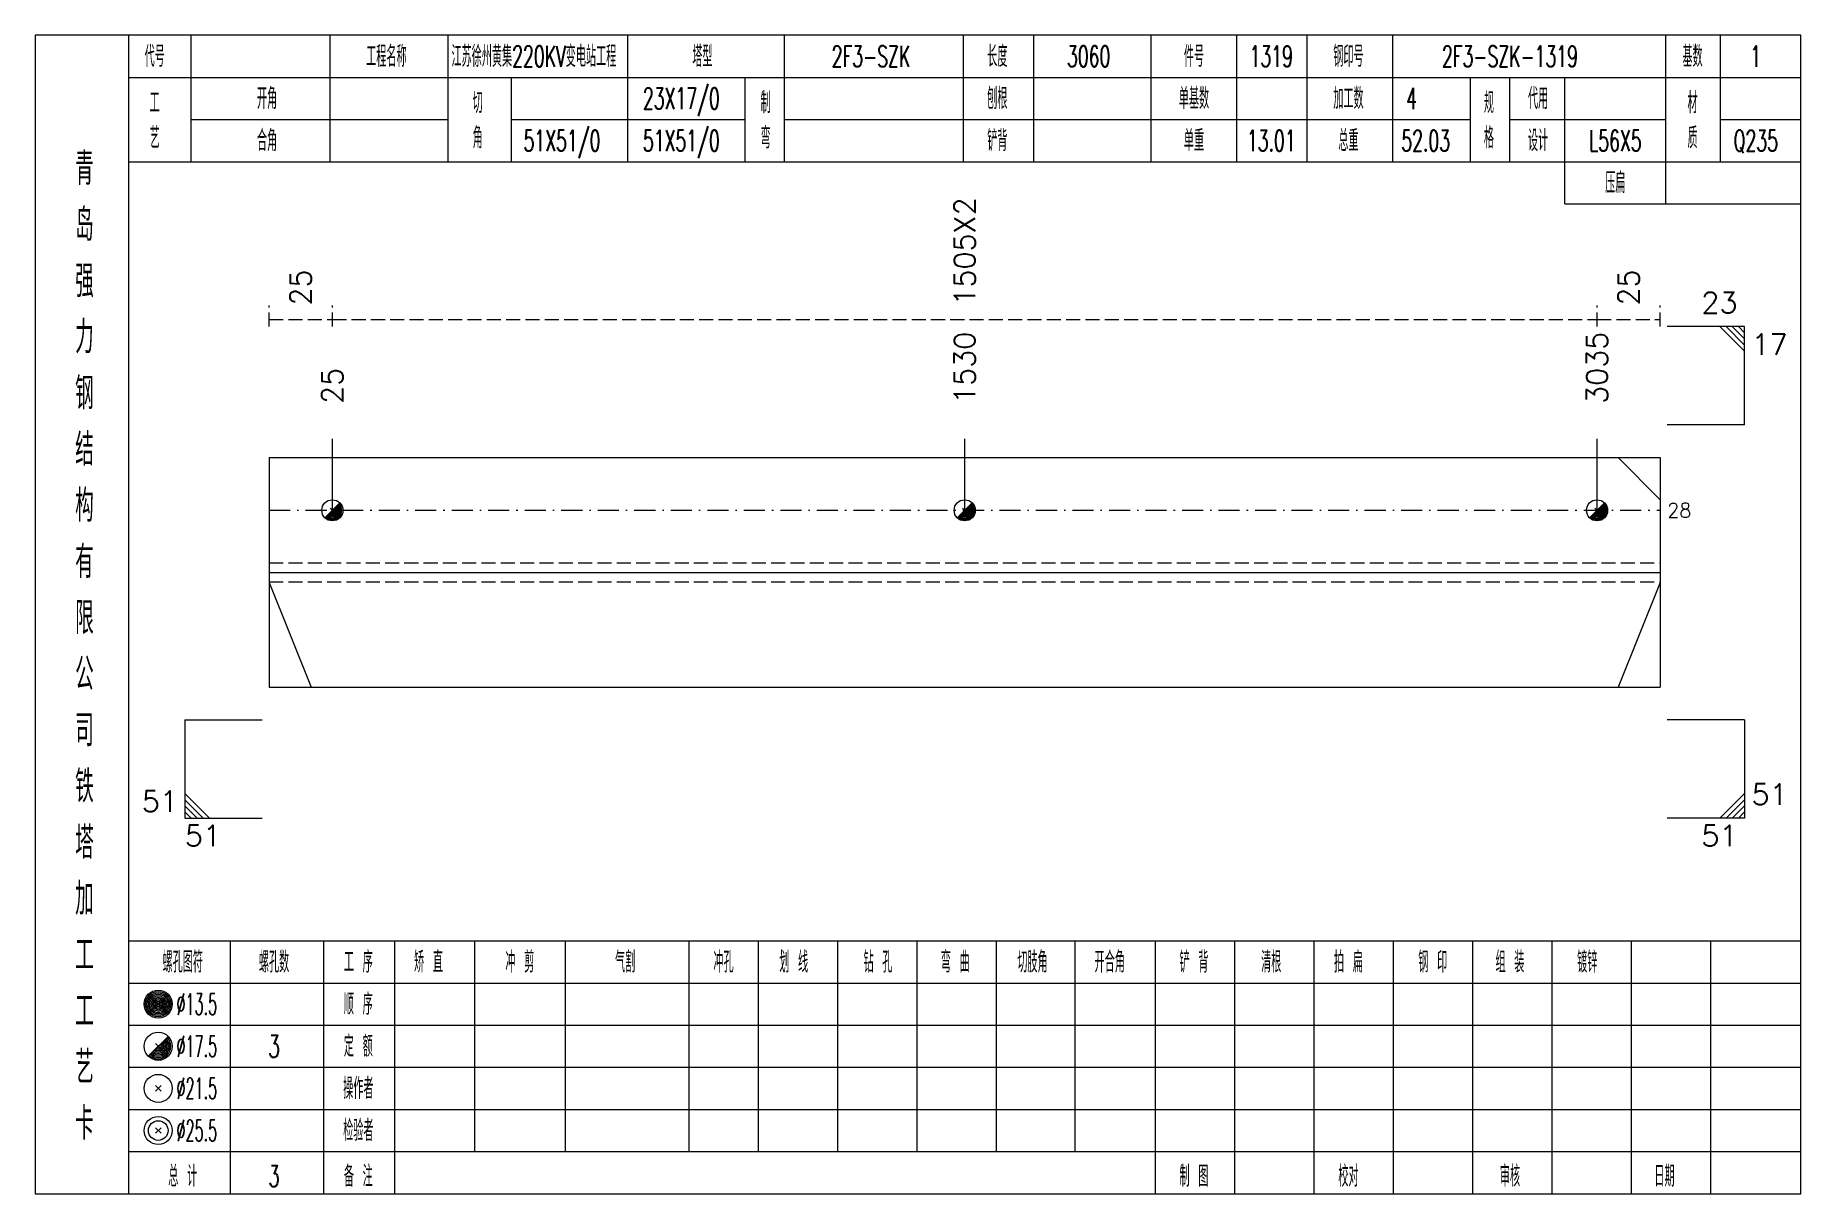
# Model space of a CAD drawing. Extents: x 0 to 4623, y -1159 to 4890.
# Drawn here: x 3114 to 3365.4, y 225 to 390 of the extents above; entities that cross this region are included whole.
import ezdxf
from ezdxf.enums import TextEntityAlignment as Align

# ---------------------------------------------------------------- set-up
doc = ezdxf.new("R2010")
doc.units = 0
doc.header["$MEASUREMENT"] = 0
doc.linetypes.add('一点画线', pattern=[5.2, 3, -1, 0.2, -1])
doc.linetypes.add('虚线', pattern=[2.75, 2, -0.75])
doc.layers.get('0').update_dxf_attribs({"linetype": 'CONTINUOUS', "lineweight": 25})
for name, color, linetype, lineweight in [('1', 7, 'CONTINUOUS', 25), ('4', 7, 'CONTINUOUS', 25), ('5', 7, 'CONTINUOUS', 25)]:
    doc.layers.add(name, color=color, linetype=linetype, lineweight=lineweight)
doc.styles.get("Standard").update_dxf_attribs({"font": 'simplex.shx', "width": 0.7, "height": 3, "bigfont": 'gbhzfs.shx'})

msp = doc.modelspace()

# ---------------------------------------------------------------- texts
at = {"color": 8, "linetype": 'Continuous', "lineweight": 9}
for s, p in [('1505X2', (3246.35, 351.5)), ('25', (3151.8, 351.5)), ('25', (3340.9, 351.5))]:
    msp.add_text(s, height=3, rotation=90, dxfattribs=at).set_placement(p, align=Align.MIDDLE_LEFT)
at = {"color": 7, "linetype": 'Continuous', "lineweight": 13}
for s, p in [('23', (3356.4, 349.5)), ('51', (3134.3, 278.5))]:
    msp.add_text(s, height=3, dxfattribs=at).set_placement(p, align=Align.BOTTOM_RIGHT)
for s, p in [('1530', (3246.35, 337.5)), ('3035', (3336.4, 337.5)), ('25', (3156.3, 337.5))]:
    msp.add_text(s, height=3, rotation=90, dxfattribs=at).set_placement(p, align=Align.MIDDLE_LEFT)
for s, p in [('17', (3358.4, 347.5)), ('51', (3135.3, 277.5))]:
    msp.add_text(s, height=3, dxfattribs=at).set_placement(p, align=Align.TOP_LEFT)
msp.add_text('28', height=2, dxfattribs=at).set_placement((3346.4, 322.339), align=Align.MIDDLE_LEFT)
msp.add_text('51', height=3, dxfattribs=at).set_placement((3358.4, 279.5), align=Align.BOTTOM_LEFT)
msp.add_text('51', height=3, dxfattribs=at).set_placement((3356.4, 277.5), align=Align.TOP_RIGHT)
at = {"layer": '4', "color": 1, "linetype": 'Continuous', "lineweight": 13}
for s, height, width, p in [('代号', 3, 0.6, (3131, 387)), ('工程名称', 3, 0.6, (3164, 387)), ('江苏徐州黄集220KV变电站工程', 3, 0.6, (3185, 387)), ('塔型', 3, 0.6, (3209, 387)), ('2F3-SZK', 3, 0.6, (3233, 387)), ('长度', 3, 0.6, (3251, 387)), ('3060', 3, 0.6, (3264, 387)), ('件号', 3, 0.6, (3279, 387)), ('1319', 3, 0.6, (3290, 387)), ('钢印号', 3, 0.6, (3301, 387)), ('2F3-SZK-1319', 3, 0.6, (3324, 387)), ('基数', 3, 0.6, (3350, 387)), ('1', 3, 0.6, (3359, 387)), ('开角', 3, 0.6, (3147, 381)), ('23X17/0', 3, 0.6, (3206, 381)), ('制', 3, 0.6, (3218, 380.4)), ('刨根', 3, 0.6, (3251, 381)), ('单基数', 3, 0.6, (3279, 381)), ('加工数', 3, 0.6, (3301, 381)), ('4', 3, 0.6, (3310, 381)), ('规', 3, 0.6, (3321, 380.4)), ('代用', 3, 0.6, (3328, 381)), ('材', 3, 0.6, (3350, 380.4)), ('工', 3, 0.6, (3131, 380.4)), ('切', 3, 0.6, (3177, 380.4)), ('艺', 3, 0.6, (3131, 375.4)), ('角', 3, 0.6, (3177, 375.4)), ('弯', 3, 0.6, (3218, 375.4)), ('格', 3, 0.6, (3321, 375.4)), ('质', 3, 0.6, (3350, 375.4)), ('合角', 3, 0.6, (3147, 375)), ('51X51/0', 3, 0.6, (3189, 375)), ('51X51/0', 3, 0.6, (3206, 375)), ('铲背', 3, 0.6, (3251, 375)), ('单重', 3, 0.6, (3279, 375)), ('13.01', 3, 0.6, (3290, 375)), ('总重', 3, 0.6, (3301, 375)), ('52.03', 3, 0.6, (3312, 375)), ('设计', 3, 0.6, (3328, 375)), ('L56X5', 3, 0.6, (3339, 375)), ('Q235', 3, 0.6, (3359, 375)), ('青', 4.6, 0.8, (3121, 371)), ('压扁', 3, 0.6, (3339, 369)), ('岛', 4.6, 0.8, (3121, 363)), ('强', 4.6, 0.8, (3121, 355)), ('力', 4.6, 0.8, (3121, 347)), ('钢', 4.6, 0.8, (3121, 339)), ('结', 4.6, 0.8, (3121, 331)), ('构', 4.6, 0.8, (3121, 323)), ('有', 4.6, 0.8, (3121, 315)), ('限', 4.6, 0.8, (3121, 307)), ('公', 4.6, 0.8, (3121, 299)), ('司', 4.6, 0.8, (3121, 291)), ('铁', 4.6, 0.8, (3121, 283)), ('塔', 4.6, 0.8, (3121, 275)), ('加', 4.6, 0.8, (3121, 267)), ('工', 4.6, 0.8, (3121, 259)), ('螺孔图符', 3, 0.6, (3135, 258)), ('螺孔数', 3, 0.6, (3148, 258)), ('工 序', 3, 0.6, (3160, 258)), ('矫 直', 3, 0.6, (3170, 258)), ('冲 剪', 3, 0.6, (3183, 258)), ('气割', 3, 0.6, (3198, 258)), ('冲孔', 3, 0.6, (3212, 258)), ('划 线', 3, 0.6, (3222, 258)), ('钻 孔', 3, 0.6, (3234, 258)), ('弯 曲', 3, 0.6, (3245, 258)), ('切肢角', 3, 0.6, (3256, 258)), ('开合角', 3, 0.6, (3267, 258)), ('铲 背', 3, 0.6, (3279, 258)), ('清根', 3, 0.6, (3290, 258)), ('拍 扁', 3, 0.6, (3301, 258)), ('钢 印', 3, 0.6, (3313, 258)), ('组 装', 3, 0.6, (3324, 258)), ('镀锌', 3, 0.6, (3335, 258)), ('工', 4.6, 0.8, (3121, 251)), ('%%C13.5', 3, 0.5, (3137, 252)), ('顺 序', 3, 0.6, (3160, 252)), ('%%C17.5', 3, 0.5, (3137, 246)), ('3', 3.2, 0.6, (3148, 246)), ('定 额', 3, 0.6, (3160, 246)), ('艺', 4.6, 0.8, (3121, 243)), ('%%C21.5', 3, 0.5, (3137, 240)), ('操作者', 3, 0.6, (3160, 240)), ('卡', 4.6, 0.8, (3121, 235)), ('%%C25.5', 3, 0.5, (3137, 234)), ('检验者', 3, 0.6, (3160, 234)), ('总 计', 3, 0.6, (3135, 227.5)), ('3', 3, 0.6, (3148, 227.5)), ('备 注', 3, 0.6, (3160, 227.5)), ('制 图', 3, 0.6, (3279, 227.5)), ('校对', 3, 0.6, (3301, 227.5)), ('审核', 3, 0.6, (3324, 227.5)), ('日期', 3, 0.6, (3346, 227.5))]:
    msp.add_text(s, height=height, dxfattribs=dict(at, width=width)).set_placement(p, align=Align.MIDDLE_CENTER)

# ---------------------------------------------------------------- blocks, each defined once
blk = doc.blocks.new('孔17.5')
at = {"layer": '5', "color": 7, "linetype": 'Continuous', "lineweight": 13}
for p, q in [((-0.707, -0.707), (0.707, 0.707)), ((-0.2, 0.2), (0.2, -0.2))]:
    blk.add_line(p, q, dxfattribs=at)
blk.add_circle((0, 0), 1, dxfattribs=at)
for radius in [0.9, 0.8, 0.7, 0.6, 0.5, 0.4, 0.3, 0.2, 0.1]:
    blk.add_arc((0, 0), radius, 225, 45, dxfattribs=at)

# ---------------------------------------------------------------- linework, layer by layer
at = {"color": 8, "linetype": '虚线', "lineweight": 9}
for p, q in [((3147.3, 348.5), (3147.3, 351.5)), ((3147.3, 349.5), (3156.3, 349.5)), ((3156.3, 348.5), (3156.3, 351.5)), ((3156.3, 348.5), (3156.3, 351.5)), ((3156.3, 349.5), (3336.4, 349.5)), ((3336.4, 348.5), (3336.4, 351.5)), ((3336.4, 348.5), (3336.4, 351.5)), ((3336.4, 349.5), (3345.4, 349.5)), ((3345.4, 348.5), (3345.4, 351.5))]:
    msp.add_line(p, q, dxfattribs=at)
at = {"color": 7, "linetype": 'Continuous', "lineweight": 13}
for p, q in [((3357.4, 348.5), (3346.4, 348.5)), ((3353.9, 348.5), (3357.4, 345)), ((3354.775, 348.5), (3357.4, 345.875)), ((3355.65, 348.5), (3357.4, 346.75)), ((3356.525, 348.5), (3357.4, 347.625)), ((3357.4, 334.5), (3357.4, 348.5)), ((3357.4, 334.5), (3346.4, 334.5)), ((3156.3, 322.339), (3156.3, 332.5)), ((3246.35, 322.339), (3246.35, 332.5)), ((3336.4, 322.339), (3336.4, 332.5)), ((3345.4, 323.839), (3339.4, 329.839)), ((3147.3, 312.041), (3153.3, 297.161)), ((3345.4, 312.041), (3339.4, 297.161)), ((3135.3, 292.5), (3146.3, 292.5)), ((3135.3, 292.5), (3135.3, 278.5)), ((3357.4, 292.5), (3346.4, 292.5)), ((3357.4, 292.5), (3357.4, 278.5)), ((3138.8, 278.5), (3135.3, 282)), ((3353.9, 278.5), (3357.4, 282)), ((3137.925, 278.5), (3135.3, 281.125)), ((3137.05, 278.5), (3135.3, 280.25)), ((3136.175, 278.5), (3135.3, 279.375)), ((3354.775, 278.5), (3357.4, 281.125)), ((3355.65, 278.5), (3357.4, 280.25)), ((3356.525, 278.5), (3357.4, 279.375)), ((3135.3, 278.5), (3146.3, 278.5)), ((3357.4, 278.5), (3346.4, 278.5))]:
    msp.add_line(p, q, dxfattribs=at)
at = {"color": 7, "linetype": 'Continuous', "lineweight": 18}
for p, q in [((3147.3, 329.839), (3147.3, 297.161)), ((3147.3, 329.839), (3345.4, 329.839)), ((3345.4, 329.839), (3345.4, 297.161)), ((3147.3, 313.5), (3345.4, 313.5))]:
    msp.add_line(p, q, dxfattribs=at)
at = {"color": 3, "linetype": '一点画线', "lineweight": 13}
msp.add_line((3147.3, 322.339), (3345.4, 322.339), dxfattribs=at)
at = {"color": 1, "linetype": '虚线', "lineweight": 18}
for p, q in [((3147.3, 314.839), (3345.4, 314.839)), ((3147.3, 312.161), (3345.4, 312.161))]:
    msp.add_line(p, q, dxfattribs=at)
at = {"layer": '1', "color": 7, "linetype": 'Continuous', "lineweight": 18}
msp.add_line((3147.3, 297.161), (3345.4, 297.161), dxfattribs=at)
at = {"layer": '4', "color": 1, "linetype": 'Continuous', "lineweight": 18}
for p, q in [((3127.3, 225), (3127.3, 390)), ((3136.2, 372), (3136.2, 390)), ((3156, 372), (3156, 390)), ((3172.8, 372), (3172.8, 390)), ((3198.4, 372), (3198.4, 390)), ((3220.7, 372), (3220.7, 390)), ((3246.2, 372), (3246.2, 390)), ((3256.2, 372), (3256.2, 390)), ((3272.9, 372), (3272.9, 390)), ((3285.1, 372), (3285.1, 390)), ((3295.1, 372), (3295.1, 390)), ((3307.3, 372), (3307.3, 390)), ((3346.2, 366), (3346.2, 390)), ((3354, 372), (3354, 390)), ((3127.3, 384), (3365.4, 384)), ((3181.8, 372), (3181.8, 384)), ((3215.1, 372), (3215.1, 384)), ((3318.4, 372), (3318.4, 384)), ((3324, 372), (3324, 384)), ((3331.8, 366), (3331.8, 384)), ((3136.2, 378), (3172.8, 378)), ((3181.8, 378), (3215.1, 378)), ((3220.7, 378), (3318.4, 378)), ((3324, 378), (3346.2, 378)), ((3354, 378), (3365.4, 378)), ((3127.3, 372), (3365.4, 372)), ((3331.8, 366), (3365.4, 366)), ((3127.3, 261), (3365.4, 261)), ((3141.8, 225), (3141.8, 261)), ((3155.1, 225), (3155.1, 261)), ((3165.2, 225), (3165.2, 261)), ((3176.6, 231), (3176.6, 261)), ((3189.5, 231), (3189.5, 261)), ((3207.1, 231), (3207.1, 261)), ((3217, 231), (3217, 261)), ((3228.3, 231), (3228.3, 261)), ((3239.6, 231), (3239.6, 261)), ((3250.9, 231), (3250.9, 261)), ((3262.1, 231), (3262.1, 261)), ((3273.5, 231), (3273.5, 261)), ((3284.8, 231), (3284.8, 261)), ((3296.1, 231), (3296.1, 261)), ((3307.4, 231), (3307.4, 261)), ((3318.7, 231), (3318.7, 261)), ((3330, 231), (3330, 261)), ((3341.3, 231), (3341.3, 261)), ((3352.6, 231), (3352.6, 261)), ((3127.3, 255), (3365.4, 255)), ((3127.3, 249), (3365.4, 249)), ((3127.3, 243), (3365.4, 243)), ((3127.3, 237), (3365.4, 237)), ((3127.3, 231), (3365.4, 231)), ((3273.5, 225), (3273.5, 231)), ((3284.8, 225), (3284.8, 231)), ((3296.1, 225), (3296.1, 231)), ((3307.4, 225), (3307.4, 231)), ((3318.7, 225), (3318.7, 231)), ((3330, 225), (3330, 231)), ((3341.3, 225), (3341.3, 231)), ((3352.6, 225), (3352.6, 231))]:
    msp.add_line(p, q, dxfattribs=at)
at = {"layer": '4', "color": 7, "linetype": 'Continuous', "lineweight": 13}
for p, q in [((3131.3, 251.8), (3131.7, 252.2)), ((3131.7, 251.8), (3131.3, 252.2)), ((3130.086, 244.586), (3132.914, 247.414)), ((3131.1, 246.4), (3131.9, 245.6)), ((3131.1, 239.6), (3131.9, 240.4)), ((3131.1, 240.4), (3131.9, 239.6)), ((3131.1, 233.6), (3131.9, 234.4)), ((3131.1, 234.4), (3131.9, 233.6))]:
    msp.add_line(p, q, dxfattribs=at)
at = {"layer": '4', "color": 1, "linetype": 'Continuous', "lineweight": 18}
msp.add_lwpolyline([(3114, 390), (3114, 225), (3365.4, 225), (3365.4, 390)], close=True, dxfattribs=at)
at = {"layer": '4', "color": 7, "linetype": 'Continuous', "lineweight": 13}
for centre, radius in [((3131.5, 252), 2), ((3131.5, 252), 1.8), ((3131.5, 252), 1.6), ((3131.5, 252), 1.4), ((3131.5, 252), 1.2), ((3131.5, 252), 1), ((3131.5, 252), 0.8), ((3131.5, 252), 0.6), ((3131.5, 252), 0.4), ((3131.5, 252), 0.2), ((3131.5, 246), 2), ((3131.5, 240), 2), ((3131.5, 234), 2), ((3131.5, 234), 1.4)]:
    msp.add_circle(centre, radius, dxfattribs=at)
for radius in [1.8, 1.6, 1.4, 1.2, 1, 0.8, 0.6, 0.4, 0.2]:
    msp.add_arc((3131.5, 246), radius, 225, 45, dxfattribs=at)

# ---------------------------------------------------------------- block references
at = {"color": 7, "linetype": 'Continuous', "lineweight": 13, "xscale": 1.5, "yscale": 1.5, "zscale": 1.5}
for p in [(3156.3, 322.339), (3246.35, 322.339), (3336.4, 322.339)]:
    msp.add_blockref('孔17.5', p, dxfattribs=at)

msp.set_redraw_order([(e.dxf.handle, doc.entitydb.next_handle()) for e in msp.query("TEXT MTEXT ATTDEF DIMENSION ARC_DIMENSION")])  # texts and dimensions are drawn at this point

doc.saveas('drawing.dxf')
